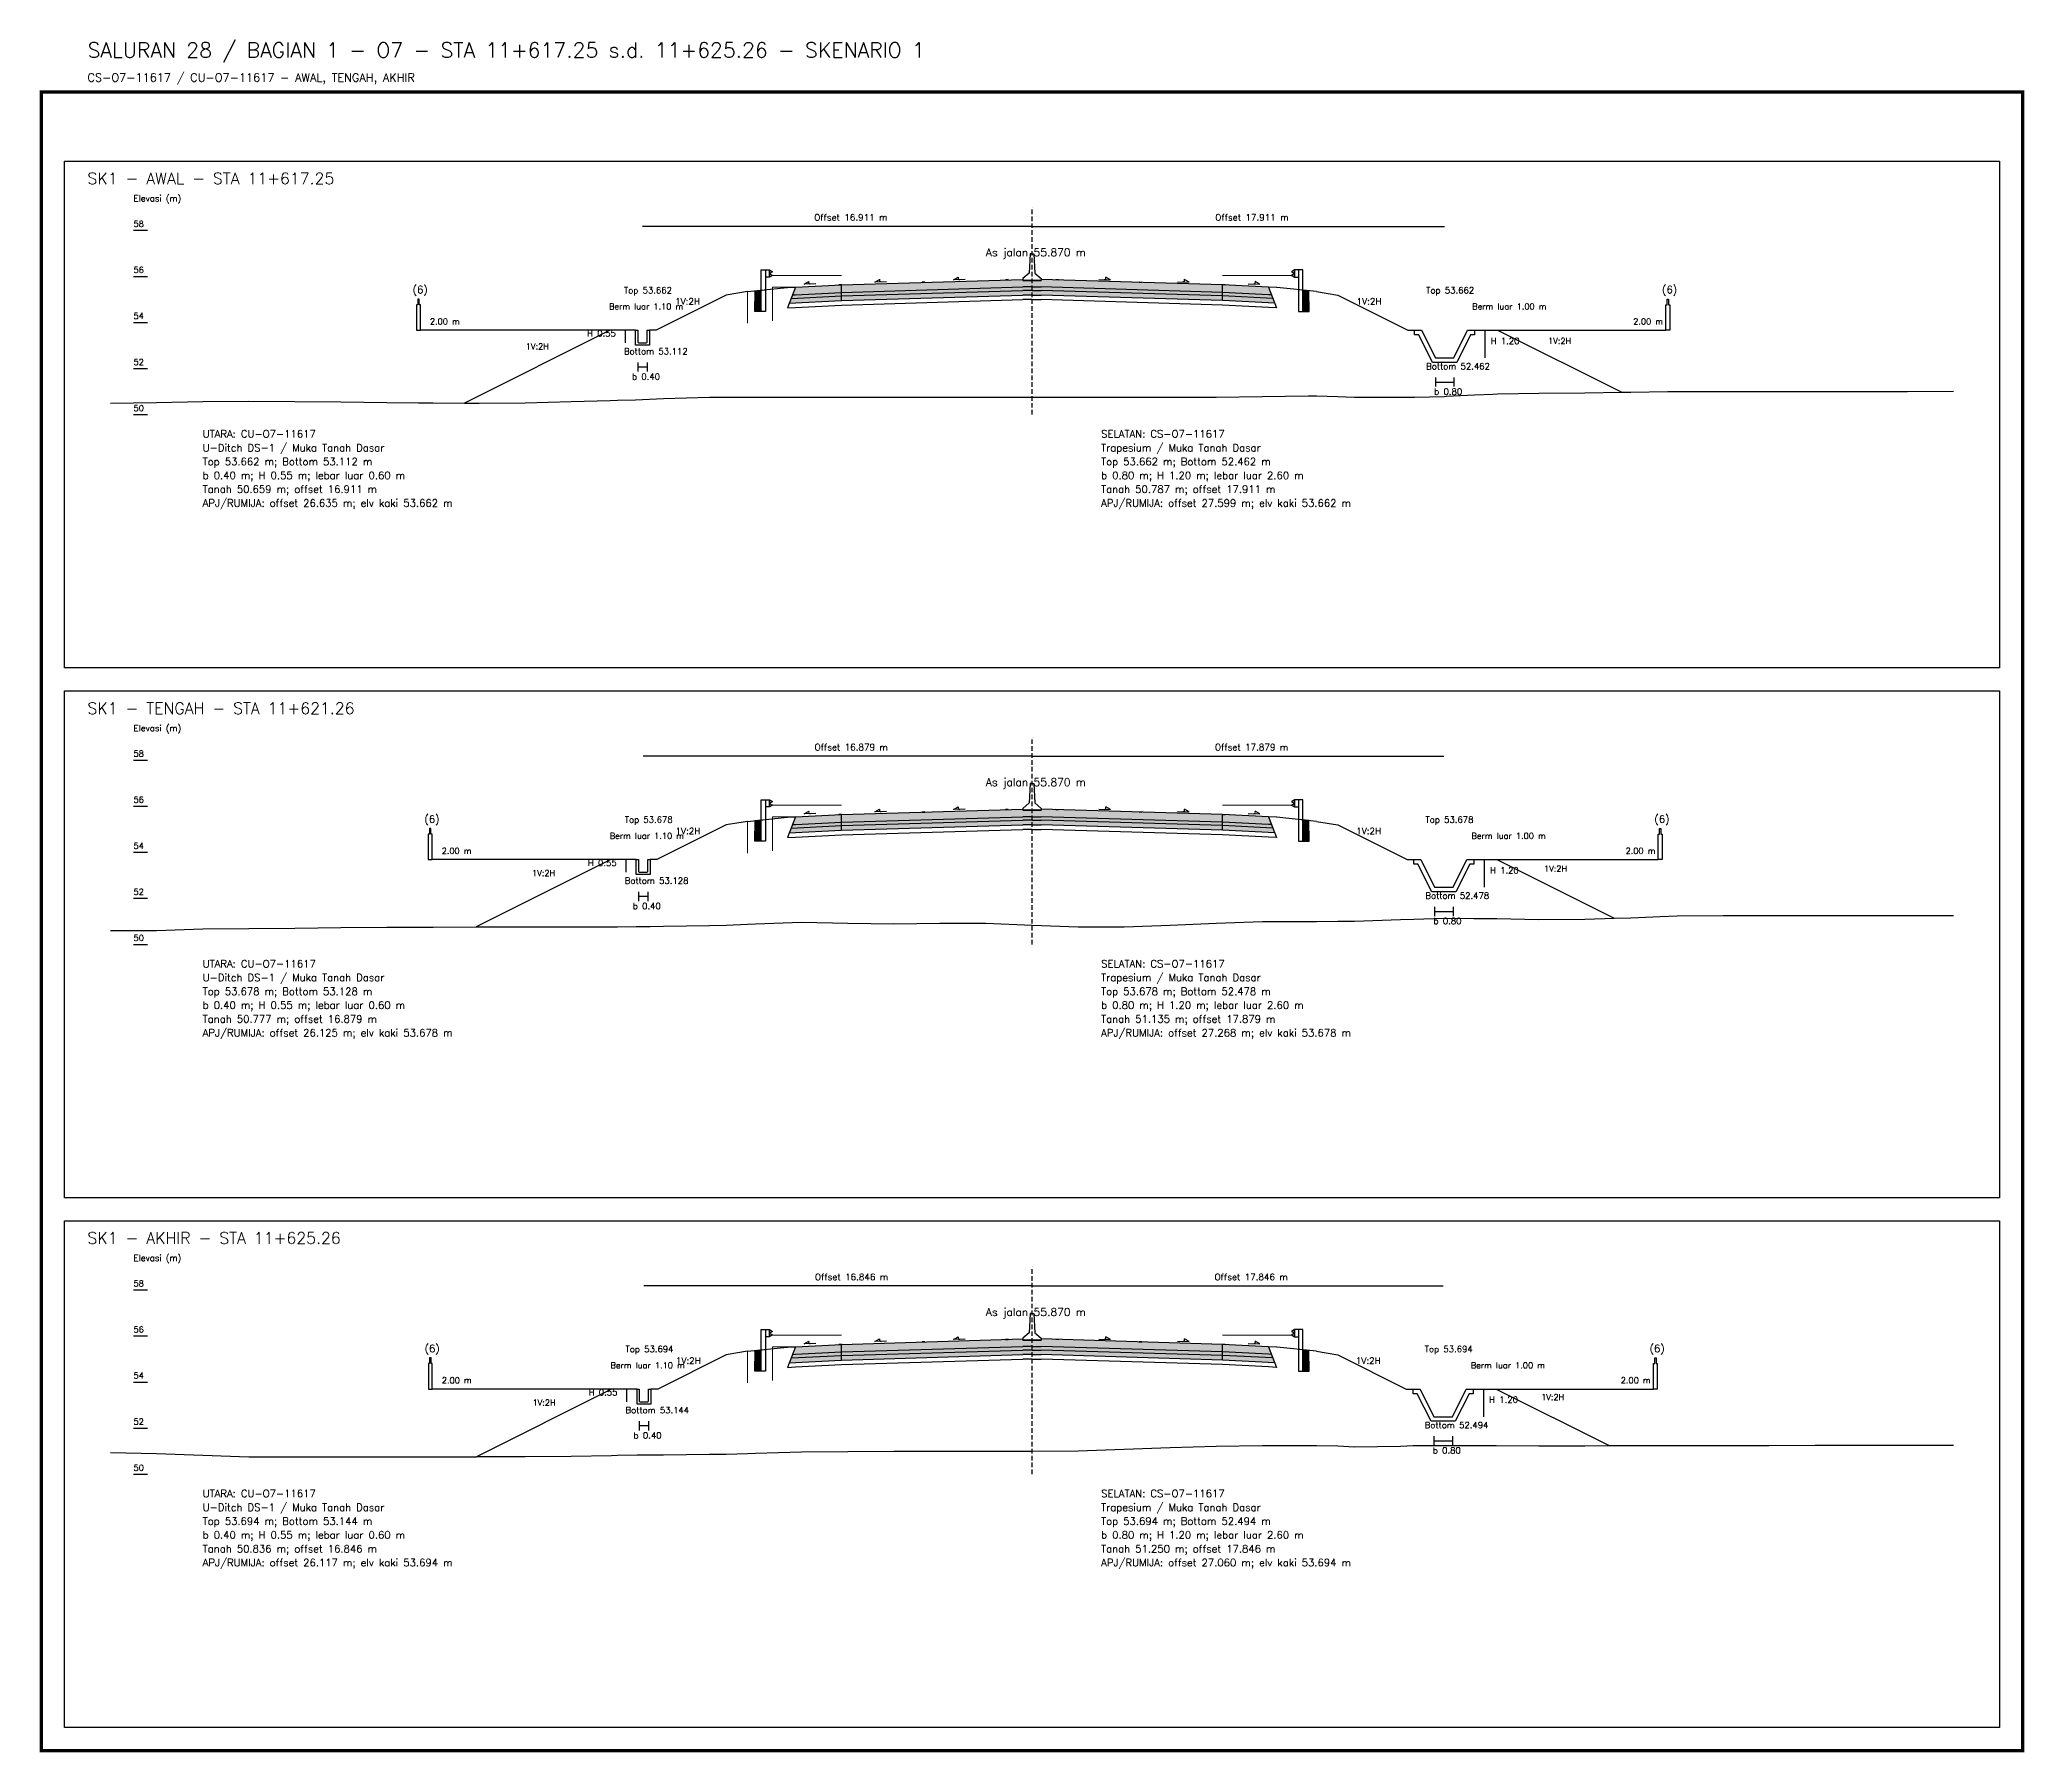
# Model space of a CAD drawing. Header units: metres. Extents: x -24715 to -24517, y 27498 to 30841.
# Drawn here: x -24710.6 to -24624.4, y 29010 to 29084.4 of the extents above; entities that cross this region are included whole.
import ezdxf

# ---------------------------------------------------------------- set-up
doc = ezdxf.new("R2010")
doc.units = ezdxf.units.M
doc.linetypes.add('PS_DASH', pattern=[0.3, 0.2, -0.1])
for name, color, linetype, lineweight in [('Dimensi', 230, 'Continuous', 20), ('GRS-ARSIR (HATCH)', 8, 'Continuous', 9), ('Guardrail', 20, 'Continuous', 30), ('HATCH - Beton ramping', 210, 'Continuous', 9), ('HATCH - LFA', 30, 'Continuous', 9), ('HATCH - Pavement', 50, 'Continuous', 9), ('Marka', 20, 'Continuous', 30), ('POT_ALL_GROUP', 2, 'Continuous', 70)]:
    doc.layers.add(name, color=color, linetype=linetype, lineweight=lineweight)
for name, color, linetype in [('POT_ALL_APJ', 2, 'Continuous'), ('POT_ALL_BORDER', 8, 'Continuous'), ('POT_ALL_CHANNEL1', 200, 'Continuous'), ('POT_ALL_DIM', 7, 'Continuous'), ('POT_ALL_GROUND', 1, 'Continuous'), ('POT_ALL_GUIDE', 8, 'Continuous'), ('POT_ALL_ROAD', 4, 'Continuous')]:
    doc.layers.add(name, color=color, linetype=linetype)
doc.styles.get("Standard").update_dxf_attribs({"font": 'simplex.shx'})

msp = doc.modelspace()

# ---------------------------------------------------------------- texts
at = {"layer": 'POT_ALL_APJ'}
for s, height, p in [('(6)', 0.32, (-24694.40636, 29073.36437)), ('(6)', 0.32, (-24640.17173, 29073.36437)), ('2.00 m', 0.26, (-24693.65636, 29072.01437)), ('2.00 m', 0.26, (-24641.42173, 29072.01437)), ('(6)', 0.32, (-24693.89594, 29050.38057)), ('(6)', 0.32, (-24640.50344, 29050.38057)), ('2.00 m', 0.26, (-24693.14594, 29049.03057)), ('2.00 m', 0.26, (-24641.75344, 29049.03057)), ('(6)', 0.32, (-24693.88845, 29027.39677)), ('(6)', 0.32, (-24640.71137, 29027.39677)), ('2.00 m', 0.26, (-24693.13845, 29026.04677)), ('2.00 m', 0.26, (-24641.96137, 29026.04677))]:
    msp.add_text(s, height=height, dxfattribs=at).set_placement(p)
at = {"layer": 'POT_ALL_CHANNEL1'}
for s, height, p in [('Top 53.662', 0.27, (-24685.23226, 29073.36437)), ('Top 53.662', 0.27, (-24650.41003, 29073.36437)), ('Bottom 53.112', 0.27, (-24685.23226, 29070.71437)), ('Bottom 52.462', 0.27, (-24650.41003, 29070.06437)), ('UTARA: CU-O7-11617', 0.32, (-24703.52115, 29067.10229)), ('SELATAN: CS-O7-11617', 0.32, (-24664.52115, 29067.10229)), ('Top 53.678', 0.27, (-24685.19987, 29050.38057)), ('Top 53.678', 0.27, (-24650.44243, 29050.38057)), ('Bottom 53.128', 0.27, (-24685.19987, 29047.73057)), ('Bottom 52.478', 0.27, (-24650.44243, 29047.08057)), ('UTARA: CU-O7-11617', 0.32, (-24703.52115, 29044.10229)), ('SELATAN: CS-O7-11617', 0.32, (-24664.52115, 29044.10229)), ('Top 53.694', 0.27, (-24685.16748, 29027.39677)), ('Top 53.694', 0.27, (-24650.47482, 29027.39677)), ('Bottom 53.144', 0.27, (-24685.16748, 29024.74677)), ('Bottom 52.494', 0.27, (-24650.47482, 29024.09677)), ('UTARA: CU-O7-11617', 0.32, (-24703.52115, 29021.10229)), ('SELATAN: CS-O7-11617', 0.32, (-24664.52115, 29021.10229))]:
    msp.add_text(s, height=height, dxfattribs=at).set_placement(p)
at = {"layer": 'POT_ALL_DIM'}
for s, height, p in [('SK1 - AWAL - STA 11+617.25', 0.5, (-24708.52115, 29078.10229)), ('Elevasi (m)', 0.27, (-24706.52115, 29077.35229)), ('58', 0.26, (-24706.52115, 29076.25229)), ('Offset 16.911 m', 0.28, (-24676.9767, 29076.52229)), ('Offset 17.911 m', 0.28, (-24659.56559, 29076.52229)), ('As jalan 55.870 m', 0.34, (-24669.52115, 29074.97229)), ('56', 0.26, (-24706.52115, 29074.25229)), ('1V:2H', 0.28, (-24683.01166, 29072.87467)), ('1V:2H', 0.28, (-24653.43063, 29072.87467)), ('54', 0.26, (-24706.52115, 29072.25229)), ('Berm luar 1.10 m', 0.26, (-24685.88226, 29072.66437)), ('Berm luar 1.00 m', 0.26, (-24648.41003, 29072.66437)), ('H 0.55', 0.27, (-24686.83226, 29071.48937)), ('H 1.20', 0.27, (-24647.61003, 29071.16437)), ('1V:2H', 0.26, (-24645.11588, 29071.16732)), ('52', 0.26, (-24706.52115, 29070.25229)), ('1V:2H', 0.26, (-24689.49431, 29070.93334)), ('b 0.40', 0.27, (-24684.88226, 29069.61437)), ('b 0.80', 0.27, (-24650.06003, 29068.96437)), ('50', 0.26, (-24706.52115, 29068.25229)), ('Top 53.662 m; Bottom 53.112 m', 0.32, (-24703.52115, 29065.90229)), ('U-Ditch DS-1 / Muka Tanah Dasar', 0.32, (-24703.52115, 29066.50229)), ('Trapesium / Muka Tanah Dasar', 0.32, (-24664.52115, 29066.50229)), ('Top 53.662 m; Bottom 52.462 m', 0.32, (-24664.52115, 29065.90229)), ('b 0.40 m; H 0.55 m; lebar luar 0.60 m', 0.32, (-24703.52115, 29065.30229)), ('b 0.80 m; H 1.20 m; lebar luar 2.60 m', 0.32, (-24664.52115, 29065.30229)), ('Tanah 50.659 m; offset 16.911 m', 0.32, (-24703.52115, 29064.70229)), ('APJ/RUMIJA: offset 26.635 m; elv kaki 53.662 m', 0.32, (-24703.52115, 29064.10229)), ('Tanah 50.787 m; offset 17.911 m', 0.32, (-24664.52115, 29064.70229)), ('APJ/RUMIJA: offset 27.599 m; elv kaki 53.662 m', 0.32, (-24664.52115, 29064.10229)), ('SK1 - TENGAH - STA 11+621.26', 0.5, (-24708.52115, 29055.10229)), ('Elevasi (m)', 0.27, (-24706.52115, 29054.35229)), ('58', 0.26, (-24706.52115, 29053.25229)), ('Offset 16.879 m', 0.28, (-24676.96051, 29053.52229)), ('Offset 17.879 m', 0.28, (-24659.58179, 29053.52229)), ('56', 0.26, (-24706.52115, 29051.25229)), ('As jalan 55.870 m', 0.34, (-24669.52115, 29051.97229)), ('Berm luar 1.10 m', 0.26, (-24685.84987, 29049.68057)), ('1V:2H', 0.28, (-24682.99547, 29049.88277)), ('1V:2H', 0.28, (-24653.44683, 29049.88277)), ('Berm luar 1.00 m', 0.26, (-24648.44243, 29049.68057)), ('54', 0.26, (-24706.52115, 29049.25229)), ('1V:2H', 0.26, (-24689.2229, 29048.06903)), ('H 0.55', 0.27, (-24686.79987, 29048.50557)), ('H 1.20', 0.27, (-24647.64243, 29048.18057)), ('1V:2H', 0.26, (-24645.29793, 29048.25831)), ('52', 0.26, (-24706.52115, 29047.25229)), ('b 0.40', 0.27, (-24684.84987, 29046.63057)), ('50', 0.26, (-24706.52115, 29045.25229)), ('b 0.80', 0.27, (-24650.09243, 29045.98057)), ('U-Ditch DS-1 / Muka Tanah Dasar', 0.32, (-24703.52115, 29043.50229)), ('Trapesium / Muka Tanah Dasar', 0.32, (-24664.52115, 29043.50229)), ('Top 53.678 m; Bottom 53.128 m', 0.32, (-24703.52115, 29042.90229)), ('Top 53.678 m; Bottom 52.478 m', 0.32, (-24664.52115, 29042.90229)), ('b 0.40 m; H 0.55 m; lebar luar 0.60 m', 0.32, (-24703.52115, 29042.30229)), ('b 0.80 m; H 1.20 m; lebar luar 2.60 m', 0.32, (-24664.52115, 29042.30229)), ('Tanah 50.777 m; offset 16.879 m', 0.32, (-24703.52115, 29041.70229)), ('APJ/RUMIJA: offset 26.125 m; elv kaki 53.678 m', 0.32, (-24703.52115, 29041.10229)), ('Tanah 51.135 m; offset 17.879 m', 0.32, (-24664.52115, 29041.70229)), ('APJ/RUMIJA: offset 27.268 m; elv kaki 53.678 m', 0.32, (-24664.52115, 29041.10229)), ('SK1 - AKHIR - STA 11+625.26', 0.5, (-24708.52115, 29032.10229)), ('Elevasi (m)', 0.27, (-24706.52115, 29031.35229)), ('58', 0.26, (-24706.52115, 29030.25229)), ('Offset 16.846 m', 0.28, (-24676.94431, 29030.52229)), ('Offset 17.846 m', 0.28, (-24659.59798, 29030.52229)), ('As jalan 55.870 m', 0.34, (-24669.52115, 29028.97229)), ('56', 0.26, (-24706.52115, 29028.25229)), ('Berm luar 1.10 m', 0.26, (-24685.81748, 29026.69677)), ('1V:2H', 0.28, (-24682.97927, 29026.89087)), ('1V:2H', 0.28, (-24653.46303, 29026.89087)), ('Berm luar 1.00 m', 0.26, (-24648.47482, 29026.69677)), ('54', 0.26, (-24706.52115, 29026.25229)), ('H 0.55', 0.27, (-24686.76748, 29025.52177)), ('1V:2H', 0.26, (-24689.20296, 29025.07902)), ('H 1.20', 0.27, (-24647.67482, 29025.19677)), ('1V:2H', 0.26, (-24645.41809, 29025.31841)), ('52', 0.26, (-24706.52115, 29024.25229)), ('b 0.40', 0.27, (-24684.81748, 29023.64677)), ('b 0.80', 0.27, (-24650.12482, 29022.99677)), ('50', 0.26, (-24706.52115, 29022.25229)), ('U-Ditch DS-1 / Muka Tanah Dasar', 0.32, (-24703.52115, 29020.50229)), ('Trapesium / Muka Tanah Dasar', 0.32, (-24664.52115, 29020.50229)), ('Top 53.694 m; Bottom 53.144 m', 0.32, (-24703.52115, 29019.90229)), ('Top 53.694 m; Bottom 52.494 m', 0.32, (-24664.52115, 29019.90229)), ('Tanah 50.836 m; offset 16.846 m', 0.32, (-24703.52115, 29018.70229)), ('b 0.40 m; H 0.55 m; lebar luar 0.60 m', 0.32, (-24703.52115, 29019.30229)), ('Tanah 51.250 m; offset 17.846 m', 0.32, (-24664.52115, 29018.70229)), ('b 0.80 m; H 1.20 m; lebar luar 2.60 m', 0.32, (-24664.52115, 29019.30229)), ('APJ/RUMIJA: offset 26.117 m; elv kaki 53.694 m', 0.32, (-24703.52115, 29018.10229)), ('APJ/RUMIJA: offset 27.060 m; elv kaki 53.694 m', 0.32, (-24664.52115, 29018.10229))]:
    msp.add_text(s, height=height, dxfattribs=at).set_placement(p)
at = {"layer": 'POT_ALL_GROUP', "lineweight": 0}
for s, height, p in [('SALURAN 28 / BAGIAN 1 - O7 - STA 11+617.25 s.d. 11+625.26 - SKENARIO 1', 0.65, (-24708.52115, 29083.60229)), ('CS-O7-11617 / CU-O7-11617 - AWAL, TENGAH, AKHIR', 0.36, (-24708.52115, 29082.55229))]:
    msp.add_text(s, height=height, dxfattribs=at).set_placement(p)

# ---------------------------------------------------------------- blocks, each defined once
blk = doc.blocks.new('JALAN_ASLI_TIPIKAL_2OKT_METER')
at = {"layer": 'Guardrail', "lineweight": 9}
h = blk.add_hatch(dxfattribs=at)
h.set_pattern_fill('JIS_LC_20', color=256, scale=0.002)
h.set_pattern_definition([(45, (-29.65569, -21.99233), (-0.02828427, 0.02828427), []), (45, (-29.65489, -21.99233), (-0.02828427, 0.02828427), [])])
h.paths.add_polyline_path([(-12.025, -1.394), (-11.753, -1.394), (-11.753, -0.471), (-12.018, -0.498)])
h = blk.add_hatch(dxfattribs=at)
h.set_pattern_fill('JIS_LC_20', color=256, scale=0.002)
h.set_pattern_definition([(45, (-29.40569, -21.99233), (-0.02828427, 0.02828427), []), (45, (-29.40489, -21.99233), (-0.02828427, 0.02828427), [])])
h.paths.add_polyline_path([(12.018, -0.498), (11.753, -0.471), (11.753, -1.394), (12.025, -1.394)])
at = {"layer": 'HATCH - Beton ramping'}
h = blk.add_hatch(dxfattribs=at)
h.set_pattern_fill('AR-CONC', color=256, scale=0.0005)
h.set_pattern_definition([(50, (-28.949556, -21.99233), (0.09109233, -0.00796954), [0.009525, -0.104775]), (355, (-28.94956, -21.99233), (-0.0176217, 0.09552842), [0.00762, -0.0838203]), (100.45144, (-28.941965, -21.992995), (0.07347062, 0.08755888), [0.008095, -0.08904512]), (46.1842, (-28.94956, -21.96693), (0.13553952, -0.02102116), [0.0142875, -0.1571625]), (96.63556, (-28.93826, -21.96868), (0.11870207, 0.12371306), [0.0121425, -0.1335678]), (351.18415, (-28.94956, -21.96693), (0.11870207, 0.12371306), [0.01143, -0.12572987]), (21, (-28.936856, -21.97328), (0.0758072, -0.0511326), [0.009525, -0.104775]), (326, (-28.93686, -21.97328), (0.03090101, 0.09209398), [0.00762, -0.08382]), (71.45144, (-28.93054, -21.97754), (0.1067082, 0.04096138), [0.008095, -0.08904497]), (37.5, (-28.949556, -21.99233), (0.001544302, 0.04227752), [0, -0.082804, 0, -0.08509, 0, -0.0841375]), (7.5, (-28.949556, -21.99233), (0.03340983, 0.05009029), [0, -0.048514, 0, -0.080899, 0, -0.0320675]), (327.5, (-28.977877, -21.99233), (0.067795298, -0.002864372), [0, -0.03175, 0, -0.09906, 0, -0.131445]), (317.5, (-28.990577, -21.99233), (0.07406459, 0.01271325), [0, -0.041275, 0, -0.065786, 0, -0.093345])])
h.paths.add_polyline_path([(-8.27, -0.566), (-10.401, -0.666), (-10.461, -0.826), (-8.27, -0.716)])
h.paths.add_polyline_path([(-0.4, -0.48), (0, -0.48), (0, -0.33), (-0.4, -0.33), (-8.27, -0.566), (-8.27, -0.716)])
h = blk.add_hatch(dxfattribs=at)
h.set_pattern_fill('AR-CONC', color=256, scale=0.0005)
h.set_pattern_definition([(50, (-28.699556, -21.99233), (0.09109233, -0.00796954), [0.009525, -0.104775]), (355, (-28.69956, -21.99233), (-0.01762171, 0.09552842), [0.00762, -0.0838203]), (100.45144, (-28.691965, -21.992995), (0.07347062, 0.08755888), [0.008095, -0.08904512]), (46.1842, (-28.69956, -21.96693), (0.13553952, -0.02102116), [0.0142875, -0.1571625]), (96.63556, (-28.68826, -21.96868), (0.11870207, 0.12371306), [0.0121425, -0.1335678]), (351.18415, (-28.69956, -21.96693), (0.11870207, 0.12371306), [0.01143, -0.12572987]), (21, (-28.686856, -21.97328), (0.0758072, -0.0511326), [0.009525, -0.104775]), (326, (-28.68686, -21.97328), (0.03090101, 0.09209398), [0.00762, -0.08382]), (71.45144, (-28.68054, -21.97754), (0.10670821, 0.04096138), [0.008095, -0.08904497]), (37.5, (-28.699556, -21.99233), (0.001544302, 0.04227752), [0, -0.082804, 0, -0.08509, 0, -0.0841375]), (7.5, (-28.699556, -21.99233), (0.03340983, 0.050090287), [0, -0.048514, 0, -0.080899, 0, -0.0320675]), (327.5, (-28.727877, -21.99233), (0.067795298, -0.002864372), [0, -0.03175, 0, -0.09906, 0, -0.131445]), (317.5, (-28.740577, -21.99233), (0.07406459, 0.012713246), [0, -0.041275, 0, -0.065786, 0, -0.093345])])
h.paths.add_polyline_path([(8.27, -0.566), (10.401, -0.666), (10.461, -0.826), (8.27, -0.716)])
h.paths.add_polyline_path([(0.4, -0.48), (0, -0.48), (0, -0.33), (0.4, -0.33), (8.27, -0.566), (8.27, -0.716)])
at = {"layer": 'HATCH - LFA'}
h = blk.add_hatch(dxfattribs=at)
h.set_pattern_fill('GRAVEL', color=256, scale=0.0075)
h.set_pattern_definition([(228.012788, (-28.812396, -21.801831), (-1.524, -1.7145), [0.0256291, -2.5372863]), (184.96974, (-28.829541, -21.820881), (2.2859999991, 0.1905000109), [0.04398035, -4.3540537]), (132.510447, (-28.873356, -21.824691), (1.9050000008, -2.0954999993), [0.0310111, -3.0701042]), (267.27369, (-28.947651, -21.872316), (0.1905000004, 3.81), [0.0400503, -3.9649828]), (292.833654, (-28.949556, -21.912321), (-0.9525, 2.286), [0.0392725, -3.8879856]), (357.27369, (-28.934316, -21.948516), (-3.81, 0.1905000004), [0.0400503, -3.9649828]), (37.69424, (-28.894311, -21.950421), (-2.4764999999, -1.9050000001), [0.0529645, -5.24348365]), (72.255328, (-28.852401, -21.918036), (1.3335000004, 4.1909999999), [0.050004, -4.95039425]), (121.429566, (-28.837161, -21.870411), (-1.5240000002, 2.4764999999), [0.040186, -3.9784159]), (175.23636, (-28.858116, -21.836121), (2.0955, -0.1905), [0.0458785, -2.2480453]), (222.397438, (-28.903836, -21.832311), (-2.2859999999, -2.0955000001), [0.05933084, -5.8737579]), (138.814075, (-28.759056, -21.874221), (-1.3335, 1.143), [0.0202503, -2.0047924]), (171.469234, (-28.774296, -21.860886), (2.4765, -0.3809999996), [0.03852615, -3.8140979]), (225, (-28.8124, -21.85517), (0, -0.1905), [0.0269407, -0.242467]), (203.19859, (-28.82573, -21.832311), (0.9525, 0.381), [0.0145081, -1.4362967]), (291.80141, (-28.839066, -21.838026), (-0.1905, 0.5715), [0.0205174, -1.0053565]), (30.96376, (-28.831446, -21.857076), (0.5715, 0.381), [0.033324, -1.0774724]), (161.56505, (-28.80287, -21.83993), (0.381, -0.1905), [0.0240965, -0.5783174]), (16.38954, (-28.949556, -21.838026), (1.905, 0.5715), [0.0337566, -3.341912]), (70.346176, (-28.917171, -21.828501), (-0.762, -2.0955), [0.0283199, -2.8036662]), (293.19859, (-28.80287, -21.801831), (-0.381, 0.9525), [0.029016, -1.4217888]), (343.61046, (-28.791441, -21.828501), (-1.905, 0.5715), [0.0337566, -3.341912]), (339.443955, (-28.949556, -21.956136), (-0.9525, 0.381), [0.0325526, -1.5950801]), (294.77514, (-28.919076, -21.967566), (-0.952500001, 2.0954999995), [0.0272754, -2.7002695]), (66.80141, (-28.800966, -21.992331), (0.381, 0.9525), [0.029016, -1.4217888]), (17.354025, (-28.789536, -21.965661), (-2.4765, -0.762), [0.0319337, -3.1614282]), (69.443955, (-28.89431, -21.992331), (-0.381, -0.9525), [0.0162763, -1.6113564]), (101.30993, (-28.812396, -21.99233), (-0.1905, 0.762), [0.0097136, -0.9616496]), (165.96376, (-28.8143, -21.982806), (0.5715, -0.1905), [0.0392725, -0.7461791]), (186.009006, (-28.852401, -21.973281), (1.905, 0.1905), [0.036395, -3.6031024]), (303.69007, (-28.831446, -21.87422), (-0.1905, 0.381), [0.0274743, -0.6593832]), (353.157227, (-28.816206, -21.897081), (3.2385, -0.3809999998), [0.0479668, -4.7487007]), (60.945396, (-28.76858, -21.902796), (-0.762, -1.3335), [0.0196131, -1.9417044]), (90, (-28.75906, -21.88565), (-0.1905, 0.1905), [0.01143, -0.17907]), (120.256437, (-28.856211, -21.967566), (0.762, -1.3335), [0.026465, -2.6200456]), (48.012787, (-28.869546, -21.944706), (1.524, 1.7145), [0.0512582, -2.5116572]), (0, (-28.83526, -21.9066), (0.1905, 0.1905), [0.04953, -0.14097]), (325.304846, (-28.785726, -21.906606), (1.9050000007, -1.333499999), [0.0301207, -2.9819488]), (254.0546, (-28.76096, -21.92375), (-0.1905, -0.762), [0.0277372, -1.3591238]), (207.645975, (-28.768581, -21.950421), (-3.6195000001, -1.9049999997), [0.0451609, -4.4709348]), (175.426079, (-28.808586, -21.971376), (-2.4765, 0.1905), [0.0477772, -4.7299385])])
h.paths.add_polyline_path([(-8.27, -0.716), (-10.461, -0.826), (-10.54, -1.03), (-8.27, -0.916)])
h.paths.add_polyline_path([(-0.4, -0.68), (0, -0.68), (0, -0.48), (-0.4, -0.48), (-8.27, -0.716), (-8.27, -0.916)])
h = blk.add_hatch(dxfattribs=at)
h.set_pattern_fill('GRAVEL', color=256, scale=0.0075)
h.set_pattern_definition([(228.012788, (-28.562396, -21.801831), (-1.524, -1.7145), [0.0256291, -2.5372863]), (184.96974, (-28.579541, -21.820881), (2.2859999991, 0.1905000109), [0.04398035, -4.3540537]), (132.510447, (-28.623356, -21.824691), (1.9050000008, -2.0954999993), [0.0310111, -3.0701042]), (267.27369, (-28.697651, -21.872316), (0.1905000004, 3.81), [0.04005034, -3.9649828]), (292.833654, (-28.699556, -21.912321), (-0.9525, 2.286), [0.0392725, -3.8879856]), (357.27369, (-28.684316, -21.948516), (-3.81, 0.1905000004), [0.04005034, -3.9649828]), (37.69424, (-28.644311, -21.950421), (-2.4764999999, -1.9050000001), [0.0529645, -5.24348365]), (72.255328, (-28.602401, -21.918036), (1.3335000004, 4.1909999999), [0.050004, -4.95039425]), (121.429566, (-28.587161, -21.870411), (-1.5240000002, 2.4764999999), [0.040186, -3.9784159]), (175.23636, (-28.608116, -21.836121), (2.0955, -0.1905000003), [0.0458785, -2.2480453]), (222.397438, (-28.653836, -21.832311), (-2.2859999999, -2.0955000001), [0.05933084, -5.87375794]), (138.814075, (-28.509056, -21.874221), (-1.3335, 1.143), [0.02025034, -2.0047924]), (171.469234, (-28.524296, -21.860886), (2.4765, -0.3809999996), [0.03852615, -3.8140979]), (225, (-28.5624, -21.85517), (0, -0.1905), [0.0269407, -0.242467]), (203.19859, (-28.57573, -21.832311), (0.9525, 0.381), [0.0145081, -1.4362967]), (291.80141, (-28.589066, -21.838026), (-0.1905, 0.5715), [0.0205174, -1.0053565]), (30.96376, (-28.581446, -21.857076), (0.5715, 0.381), [0.033324, -1.0774724]), (161.56505, (-28.55287, -21.83993), (0.381, -0.1905), [0.0240965, -0.57831736]), (16.38954, (-28.699556, -21.838026), (1.905, 0.5715), [0.0337566, -3.341912]), (70.346176, (-28.667171, -21.828501), (-0.762, -2.0955), [0.0283199, -2.8036662]), (293.19859, (-28.55287, -21.801831), (-0.381, 0.9525), [0.029016, -1.4217888]), (343.61046, (-28.541441, -21.828501), (-1.905, 0.5714999999), [0.0337566, -3.341912]), (339.443955, (-28.699556, -21.956136), (-0.9525, 0.381), [0.03255264, -1.5950801]), (294.77514, (-28.669076, -21.967566), (-0.952500001, 2.0954999995), [0.0272754, -2.7002695]), (66.80141, (-28.550966, -21.992331), (0.381, 0.9525), [0.029016, -1.4217888]), (17.354025, (-28.539536, -21.965661), (-2.4765, -0.7620000002), [0.0319337, -3.1614282]), (69.443955, (-28.64431, -21.992331), (-0.381, -0.9525), [0.0162763, -1.6113564]), (101.30993, (-28.562396, -21.99233), (-0.1905, 0.762), [0.0097136, -0.9616496]), (165.96376, (-28.5643, -21.982806), (0.5715, -0.1905), [0.0392725, -0.7461791]), (186.009006, (-28.602401, -21.973281), (1.905, 0.1905), [0.036395, -3.6031024]), (303.69007, (-28.581446, -21.87422), (-0.1905, 0.381), [0.0274743, -0.6593832]), (353.157227, (-28.566206, -21.897081), (3.2385, -0.3809999998), [0.04796676, -4.7487007]), (60.945396, (-28.51858, -21.902796), (-0.762, -1.3335), [0.0196131, -1.9417044]), (90, (-28.50906, -21.88565), (-0.1905, 0.1905), [0.01143, -0.17907]), (120.256437, (-28.606211, -21.967566), (0.762, -1.3335), [0.026465, -2.62004556]), (48.012787, (-28.619546, -21.944706), (1.524, 1.7145), [0.0512582, -2.5116572]), (0, (-28.58526, -21.9066), (0.1905, 0.1905), [0.04953, -0.14097]), (325.304846, (-28.535726, -21.906606), (1.9050000007, -1.333499999), [0.0301207, -2.98194875]), (254.054604, (-28.51096, -21.92375), (-0.1905, -0.762), [0.0277372, -1.35912375]), (207.645975, (-28.518581, -21.950421), (-3.6195000001, -1.9049999997), [0.0451609, -4.4709348]), (175.426079, (-28.558586, -21.971376), (-2.4765, 0.1905), [0.0477772, -4.7299385])])
h.paths.add_polyline_path([(8.27, -0.716), (10.461, -0.826), (10.54, -1.03), (8.27, -0.916)])
h.paths.add_polyline_path([(0.4, -0.68), (0, -0.68), (0, -0.48), (0.4, -0.48), (8.27, -0.716), (8.27, -0.916)])
at = {"layer": 'HATCH - Pavement'}
h = blk.add_hatch(dxfattribs=at)
h.set_pattern_fill('AR-CONC', color=256, scale=0.001)
h.set_pattern_definition([(50, (-89.43046, -52.62889), (0.18218467, -0.01593909), [0.01905, -0.20955]), (355, (-89.43046, -52.6289), (-0.03524342, 0.19105685), [0.01524, -0.1676406]), (100.45144, (-89.41528, -52.63022), (0.14694125, 0.17511775), [0.01619, -0.17809024]), (46.1842, (-89.43046, -52.5781), (0.27107904, -0.04204233), [0.028575, -0.314325]), (96.63556, (-89.40787, -52.5816), (0.23740413, 0.2474261), [0.024285, -0.2671356]), (351.18415, (-89.43046, -52.5781), (0.2374041, 0.2474261), [0.02286, -0.2514597]), (21, (-89.40506, -52.59079), (0.1516144, -0.1022652), [0.01905, -0.20955]), (326, (-89.40506, -52.5908), (0.06180203, 0.18418797), [0.01524, -0.16764]), (71.45144, (-89.39243, -52.59931), (0.21341642, 0.08192277), [0.01619, -0.17808994]), (37.5, (-89.43046, -52.62889), (0.003088603, 0.08455504), [0, -0.165608, 0, -0.17018, 0, -0.168275]), (7.5, (-89.43046, -52.62889), (0.06681966, 0.100180575), [0, -0.097028, 0, -0.161798, 0, -0.064135]), (327.5, (-89.4871, -52.62889), (0.135590595, -0.005728744), [0, -0.0635, 0, -0.19812, 0, -0.26289]), (317.5, (-89.5125, -52.62889), (0.14812918, 0.02542649), [0, -0.08255, 0, -0.131572, 0, -0.18669])])
h.paths.add_polyline_path([(-8.27, -0.236), (-10.27, -0.336), (-10.401, -0.673), (-10.27, -0.666), (-8.27, -0.566)])
h.paths.add_polyline_path([(-0.4, -0.33), (0, -0.33), (0, 0), (-0.4, 0), (-8.27, -0.236), (-8.27, -0.566)])
h = blk.add_hatch(dxfattribs=at)
h.set_pattern_fill('AR-CONC', color=256, scale=0.001)
h.set_pattern_definition([(50, (-89.18046, -52.62889), (0.18218467, -0.01593909), [0.01905, -0.20955]), (355, (-89.18046, -52.6289), (-0.03524342, 0.19105685), [0.01524, -0.16764058]), (100.45144, (-89.16528, -52.63022), (0.14694125, 0.17511775), [0.01619, -0.17809024]), (46.1842, (-89.18046, -52.5781), (0.27107904, -0.04204233), [0.028575, -0.314325]), (96.63556, (-89.15787, -52.5816), (0.23740413, 0.2474261), [0.024285, -0.2671356]), (351.18415, (-89.18046, -52.5781), (0.2374041, 0.2474261), [0.02286, -0.2514597]), (21, (-89.15506, -52.59079), (0.1516144, -0.1022652), [0.01905, -0.20955]), (326, (-89.15506, -52.5908), (0.06180203, 0.18418797), [0.01524, -0.16764]), (71.45144, (-89.14243, -52.59931), (0.21341642, 0.08192277), [0.01619, -0.17808994]), (37.5, (-89.18046, -52.62889), (0.003088603, 0.08455504), [0, -0.165608, 0, -0.17018, 0, -0.168275]), (7.5, (-89.18046, -52.62889), (0.06681966, 0.100180575), [0, -0.097028, 0, -0.161798, 0, -0.064135]), (327.5, (-89.2371, -52.62889), (0.135590595, -0.005728744), [0, -0.0635, 0, -0.19812, 0, -0.26289]), (317.5, (-89.2625, -52.62889), (0.14812918, 0.02542649), [0, -0.08255, 0, -0.131572, 0, -0.18669])])
h.paths.add_polyline_path([(8.27, -0.236), (10.27, -0.336), (10.401, -0.673), (10.27, -0.666), (8.27, -0.566)])
h.paths.add_polyline_path([(0.4, -0.33), (0, -0.33), (0, 0), (0.4, 0), (8.27, -0.236), (8.27, -0.566)])
at = {"layer": 'Marka'}
h = blk.add_hatch(color=256, dxfattribs=at)
h.dxf.hatch_style = 1
h.paths.add_polyline_path([(-8.27, -0.23), (-8.39, -0.236), (-8.39, -0.242), (-8.27, -0.236)])
h.paths.add_polyline_path([(-4.65, -0.122), (-4.77, -0.125), (-4.77, -0.131), (-4.65, -0.128)])
h.paths.add_polyline_path([(-1.03, -0.019), (-1.03, -0.013), (-1.15, -0.017), (-1.15, -0.023)])
h = blk.add_hatch(color=256, dxfattribs=at)
h.dxf.hatch_style = 1
h.paths.add_polyline_path([(8.27, -0.23), (8.39, -0.236), (8.39, -0.242), (8.27, -0.236)])
h.paths.add_polyline_path([(4.65, -0.122), (4.77, -0.125), (4.77, -0.131), (4.65, -0.128)])
h.paths.add_polyline_path([(1.03, -0.019), (1.03, -0.013), (1.15, -0.017), (1.15, -0.023)])
for p, q in [((-8.27, -0.236), (-0.4, 0)), ((8.27, -0.236), (0.4, 0)), ((-12.353, -0.533), (-10.622, -0.354)), ((-10.27, -0.336), (-10.62, -1.234)), ((-10.62, -0.354), (-10.27, -0.336)), ((-10.461, -0.826), (-8.27, -0.716)), ((-10.401, -0.673), (-10.27, -0.666)), ((-10.27, -0.336), (-8.27, -0.236)), ((-10.27, -0.666), (-8.27, -0.566)), ((-8.27, -0.916), (-8.27, -0.236)), ((-8.27, -0.566), (-0.4, -0.33)), ((-8.27, -0.716), (-0.4, -0.48)), ((-8.27, -0.916), (-0.4, -0.68)), ((0, -0.05), (-0.4, -0.05)), ((0, -0.33), (-0.4, -0.33)), ((0, -0.48), (-0.4, -0.48)), ((0, -0.68), (-0.4, -0.68)), ((0, -0.05), (0.4, -0.05)), ((0, -0.33), (0.4, -0.33)), ((0, -0.48), (0.4, -0.48)), ((0, -0.68), (0.4, -0.68)), ((8.27, -0.566), (0.4, -0.33)), ((8.27, -0.716), (0.4, -0.48)), ((8.27, -0.916), (0.4, -0.68)), ((8.27, -0.916), (8.27, -0.236)), ((10.27, -0.336), (8.27, -0.236)), ((10.27, -0.666), (8.27, -0.566)), ((10.461, -0.826), (8.27, -0.716)), ((10.27, -0.336), (10.62, -1.234)), ((10.62, -0.354), (10.27, -0.336)), ((10.401, -0.673), (10.27, -0.666)), ((12.353, -0.533), (10.622, -0.354)), ((-10.62, -1.234), (-10.27, -1.216)), ((-10.54, -1.03), (-8.27, -0.916)), ((-10.27, -1.216), (-8.27, -1.116)), ((-8.27, -1.116), (-0.4, -0.88)), ((0, -0.88), (-0.4, -0.88)), ((0, -0.88), (0.4, -0.88)), ((8.27, -1.116), (0.4, -0.88)), ((10.54, -1.03), (8.27, -0.916)), ((10.27, -1.216), (8.27, -1.116)), ((10.62, -1.234), (10.27, -1.216))]:
    blk.add_line(p, q)
for points in [[(0, 1.11), (-0.075, 1.11), (-0.125, 0.27), (-0.4, 0.03), (-0.4, -0.05), (0, -0.05)], [(0, 1.11), (0.075, 1.11), (0.125, 0.27), (0.4, 0.03), (0.4, -0.05), (0, -0.05)], [(-6.818, -0.116), (-6.616, 0)], [(-3.401, -0.02), (-3.199, 0.096)], [(3.401, -0.02), (3.199, 0.096)], [(6.818, -0.116), (6.616, 0)], [(-9.887, -0.208), (-9.686, -0.092)], [(-9.387, -0.193), (-9.887, -0.208)], [(-6.318, -0.101), (-6.818, -0.116)], [(-2.901, -0.005), (-3.401, -0.02)], [(2.901, -0.005), (3.401, -0.02)], [(6.318, -0.101), (6.818, -0.116)], [(9.387, -0.193), (9.887, -0.208)], [(9.887, -0.208), (9.686, -0.092)]]:
    blk.add_lwpolyline(points)
for centre, start, end in [((-6.556, -0.037), 148.28164, 271.71836), ((-3.139, 0.059), 148.28164, 271.71836), ((3.139, 0.059), 268.28164, 31.71836), ((6.556, -0.037), 268.28164, 31.71836), ((-9.625, -0.129), 148.28164, 271.71836), ((9.625, -0.129), 268.28164, 31.71836)]:
    blk.add_arc(centre, 0.0711, start, end)
at = {"layer": 'Dimensi'}
for p, q in [((-8.27, 0.168), (-11.27, 0.168)), ((8.27, 0.168), (11.27, 0.168))]:
    blk.add_line(p, q, dxfattribs=at)
at = {"layer": 'GRS-ARSIR (HATCH)'}
for p, q in [((-12.353, -0.533), (-12.353, -1.909)), ((-11.27, -0.336), (-11.27, -1.803)), ((-10.27, -0.336), (-11.27, -0.336))]:
    blk.add_line(p, q, dxfattribs=at)
at = {"layer": 'Guardrail'}
for points in [[(-11.753, -1.394), (-11.753, 0.406), (-11.575, 0.406), (-11.575, -1.394), (-11.753, -1.394)], [(-11.575, 0.406), (-11.397, 0.406), (-11.397, 0.094), (-11.575, 0.094)], [(-11.397, 0.25), (-11.397, 0.406), (-11.262, 0.328), (-11.397, 0.25)], [(-11.397, 0.094), (-11.397, 0.25), (-11.262, 0.172), (-11.397, 0.094)], [(11.397, 0.25), (11.397, 0.406), (11.262, 0.328), (11.397, 0.25)], [(11.397, 0.094), (11.397, 0.25), (11.262, 0.172), (11.397, 0.094)], [(11.575, 0.406), (11.397, 0.406), (11.397, 0.094), (11.575, 0.094)], [(11.753, -1.394), (11.753, 0.406), (11.575, 0.406), (11.575, -1.394), (11.753, -1.394)], [(-11.575, -1.394), (-12.025, -1.394), (-12.018, -0.498), (-11.568, -0.453), (-11.575, -1.394)], [(11.575, -1.394), (12.025, -1.394), (12.018, -0.498), (11.568, -0.453), (11.575, -1.394)]]:
    blk.add_lwpolyline(points, dxfattribs=at)
at = {"layer": 'Marka'}
for points in [[(-8.39, -0.242), (-8.27, -0.236), (-8.27, -0.23), (-8.39, -0.236), (-8.39, -0.242)], [(8.39, -0.242), (8.27, -0.236), (8.27, -0.23), (8.39, -0.236), (8.39, -0.242)]]:
    blk.add_lwpolyline(points, dxfattribs=at)
for points in [[(-4.65, -0.122), (-4.77, -0.125), (-4.77, -0.131), (-4.65, -0.128)], [(-1.03, -0.013), (-1.15, -0.017), (-1.15, -0.023), (-1.03, -0.019)], [(1.03, -0.013), (1.15, -0.017), (1.15, -0.023), (1.03, -0.019)], [(4.65, -0.122), (4.77, -0.125), (4.77, -0.131), (4.65, -0.128)]]:
    blk.add_lwpolyline(points, close=True, dxfattribs=at)

# ---------------------------------------------------------------- linework, layer by layer
at = {"layer": 'POT_ALL_APJ', "linetype": 'Continuous'}
for points in [[(-24694.24136, 29072.86878), (-24694.24136, 29071.76437), (-24694.07136, 29071.76437), (-24694.07136, 29072.86878), (-24694.12636, 29072.86878), (-24694.12636, 29073.11878), (-24694.15636, 29073.11878), (-24694.18636, 29073.11878), (-24694.18636, 29072.86878), (-24694.24136, 29072.86878)], [(-24639.83673, 29072.86878), (-24639.83673, 29071.76437), (-24640.00673, 29071.76437), (-24640.00673, 29072.86878), (-24639.95173, 29072.86878), (-24639.95173, 29073.11878), (-24639.92173, 29073.11878), (-24639.89173, 29073.11878), (-24639.89173, 29072.86878), (-24639.83673, 29072.86878)], [(-24685.83226, 29071.76437), (-24694.07136, 29071.76437)], [(-24647.31003, 29071.76437), (-24640.00673, 29071.76437)], [(-24693.73094, 29049.88498), (-24693.73094, 29048.78057), (-24693.56094, 29048.78057), (-24693.56094, 29049.88498), (-24693.61594, 29049.88498), (-24693.61594, 29050.13498), (-24693.64594, 29050.13498), (-24693.67594, 29050.13498), (-24693.67594, 29049.88498), (-24693.73094, 29049.88498)], [(-24640.16844, 29049.88498), (-24640.16844, 29048.78057), (-24640.33844, 29048.78057), (-24640.33844, 29049.88498), (-24640.28344, 29049.88498), (-24640.28344, 29050.13498), (-24640.25344, 29050.13498), (-24640.22344, 29050.13498), (-24640.22344, 29049.88498), (-24640.16844, 29049.88498)], [(-24685.79987, 29048.78057), (-24693.56094, 29048.78057)], [(-24647.34243, 29048.78057), (-24640.33844, 29048.78057)], [(-24693.72345, 29026.90118), (-24693.72345, 29025.79677), (-24693.55345, 29025.79677), (-24693.55345, 29026.90118), (-24693.60845, 29026.90118), (-24693.60845, 29027.15118), (-24693.63845, 29027.15118), (-24693.66845, 29027.15118), (-24693.66845, 29026.90118), (-24693.72345, 29026.90118)], [(-24640.37637, 29026.90118), (-24640.37637, 29025.79677), (-24640.54637, 29025.79677), (-24640.54637, 29026.90118), (-24640.49137, 29026.90118), (-24640.49137, 29027.15118), (-24640.46137, 29027.15118), (-24640.43137, 29027.15118), (-24640.43137, 29026.90118), (-24640.37637, 29026.90118)], [(-24685.76748, 29025.79677), (-24693.55345, 29025.79677)], [(-24647.37482, 29025.79677), (-24640.54637, 29025.79677)]]:
    msp.add_lwpolyline(points, dxfattribs=at)
at = {"layer": 'POT_ALL_BORDER', "linetype": 'Continuous'}
for points in [[(-24709.52115, 29079.10229), (-24625.52115, 29079.10229), (-24625.52115, 29057.10229), (-24709.52115, 29057.10229), (-24709.52115, 29079.10229)], [(-24709.52115, 29056.10229), (-24625.52115, 29056.10229), (-24625.52115, 29034.10229), (-24709.52115, 29034.10229), (-24709.52115, 29056.10229)], [(-24709.52115, 29033.10229), (-24625.52115, 29033.10229), (-24625.52115, 29011.10229), (-24709.52115, 29011.10229), (-24709.52115, 29033.10229)]]:
    msp.add_lwpolyline(points, dxfattribs=at)
at = {"layer": 'POT_ALL_CHANNEL1', "linetype": 'Continuous'}
for points in [[(-24684.23226, 29071.76437), (-24684.13226, 29071.76437), (-24684.13226, 29071.11437), (-24684.73226, 29071.11437), (-24684.73226, 29071.76437), (-24684.63226, 29071.76437), (-24684.63226, 29071.24437), (-24684.60226, 29071.21437), (-24684.26226, 29071.21437), (-24684.23226, 29071.24437), (-24684.23226, 29071.76437)], [(-24650.91003, 29071.76437), (-24650.61003, 29071.76437), (-24650.01003, 29070.56437), (-24649.21003, 29070.56437), (-24648.61003, 29071.76437), (-24648.31003, 29071.76437), (-24648.31003, 29071.56437), (-24648.48643, 29071.56437), (-24649.08643, 29070.36437), (-24650.13364, 29070.36437), (-24650.73364, 29071.56437), (-24650.91003, 29071.56437), (-24650.91003, 29071.76437)], [(-24684.19987, 29048.78057), (-24684.09987, 29048.78057), (-24684.09987, 29048.13057), (-24684.69987, 29048.13057), (-24684.69987, 29048.78057), (-24684.59987, 29048.78057), (-24684.59987, 29048.26057), (-24684.56987, 29048.23057), (-24684.22987, 29048.23057), (-24684.19987, 29048.26057), (-24684.19987, 29048.78057)], [(-24650.94243, 29048.78057), (-24650.64243, 29048.78057), (-24650.04243, 29047.58057), (-24649.24243, 29047.58057), (-24648.64243, 29048.78057), (-24648.34243, 29048.78057), (-24648.34243, 29048.58057), (-24648.51882, 29048.58057), (-24649.11882, 29047.38057), (-24650.16603, 29047.38057), (-24650.76603, 29048.58057), (-24650.94243, 29048.58057), (-24650.94243, 29048.78057)], [(-24684.16748, 29025.79677), (-24684.06748, 29025.79677), (-24684.06748, 29025.14677), (-24684.66748, 29025.14677), (-24684.66748, 29025.79677), (-24684.56748, 29025.79677), (-24684.56748, 29025.27677), (-24684.53748, 29025.24677), (-24684.19748, 29025.24677), (-24684.16748, 29025.27677), (-24684.16748, 29025.79677)], [(-24650.97482, 29025.79677), (-24650.67482, 29025.79677), (-24650.07482, 29024.59677), (-24649.27482, 29024.59677), (-24648.67482, 29025.79677), (-24648.37482, 29025.79677), (-24648.37482, 29025.59677), (-24648.55121, 29025.59677), (-24649.15121, 29024.39677), (-24650.19843, 29024.39677), (-24650.79843, 29025.59677), (-24650.97482, 29025.59677), (-24650.97482, 29025.79677)]]:
    msp.add_lwpolyline(points, dxfattribs=at)
at = {"layer": 'POT_ALL_DIM', "linetype": 'Continuous'}
for points in [[(-24667.52115, 29076.27229), (-24684.43226, 29076.27229)], [(-24667.52115, 29076.27229), (-24649.61003, 29076.27229)], [(-24685.18226, 29071.76437), (-24685.18226, 29071.21437)], [(-24647.86003, 29071.76437), (-24647.86003, 29070.56437)], [(-24684.63226, 29070.36437), (-24684.63226, 29069.96437)], [(-24684.23226, 29070.16437), (-24684.63226, 29070.16437)], [(-24684.23226, 29070.36437), (-24684.23226, 29069.96437)], [(-24650.01003, 29069.71437), (-24650.01003, 29069.31437)], [(-24649.21003, 29069.71437), (-24649.21003, 29069.31437)], [(-24650.01003, 29069.51437), (-24649.21003, 29069.51437)], [(-24667.52115, 29053.27229), (-24684.39987, 29053.27229)], [(-24667.52115, 29053.27229), (-24649.64243, 29053.27229)], [(-24685.14987, 29048.78057), (-24685.14987, 29048.23057)], [(-24647.89243, 29048.78057), (-24647.89243, 29047.58057)], [(-24684.59987, 29047.38057), (-24684.59987, 29046.98057)], [(-24684.19987, 29047.38057), (-24684.19987, 29046.98057)], [(-24684.19987, 29047.18057), (-24684.59987, 29047.18057)], [(-24650.04243, 29046.73057), (-24650.04243, 29046.33057)], [(-24650.04243, 29046.53057), (-24649.24243, 29046.53057)], [(-24649.24243, 29046.73057), (-24649.24243, 29046.33057)], [(-24667.52115, 29030.27229), (-24684.36748, 29030.27229)], [(-24667.52115, 29030.27229), (-24649.67482, 29030.27229)], [(-24685.11748, 29025.79677), (-24685.11748, 29025.24677)], [(-24647.92482, 29025.79677), (-24647.92482, 29024.59677)], [(-24684.56748, 29024.39677), (-24684.56748, 29023.99677)], [(-24684.16748, 29024.19677), (-24684.56748, 29024.19677)], [(-24684.16748, 29024.39677), (-24684.16748, 29023.99677)], [(-24650.07482, 29023.74677), (-24650.07482, 29023.34677)], [(-24650.07482, 29023.54677), (-24649.27482, 29023.54677)], [(-24649.27482, 29023.74677), (-24649.27482, 29023.34677)]]:
    msp.add_lwpolyline(points, dxfattribs=at)
at = {"layer": 'POT_ALL_GROUND', "linetype": 'Continuous'}
for points in [[(-24707.52115, 29068.60229), (-24705.52115, 29068.62274), (-24703.52115, 29068.67542), (-24701.52115, 29068.6871), (-24699.52115, 29068.6728), (-24697.52115, 29068.65414), (-24695.52115, 29068.63161), (-24694.15636, 29068.61624), (-24693.52115, 29068.60908), (-24692.15636, 29068.6023), (-24691.52115, 29068.60229), (-24689.52115, 29068.61265), (-24687.52115, 29068.66834), (-24685.83226, 29068.71537), (-24685.52115, 29068.72404), (-24684.73226, 29068.74742), (-24684.43226, 29068.76125), (-24684.13226, 29068.77508), (-24683.52115, 29068.80325), (-24681.52115, 29068.85218), (-24680.79106, 29068.85217), (-24679.87442, 29068.85216), (-24679.52115, 29068.85216), (-24677.52115, 29068.85214), (-24675.52115, 29068.85212), (-24673.52115, 29068.85203), (-24671.52115, 29068.85198), (-24669.52115, 29068.85199), (-24667.52115, 29068.85201), (-24665.52115, 29068.85199), (-24663.52115, 29068.852), (-24661.52115, 29068.85211), (-24659.52115, 29068.85246), (-24657.52115, 29068.8875), (-24655.52115, 29068.92147), (-24655.16787, 29068.90968), (-24654.25123, 29068.87908), (-24653.52115, 29068.85471), (-24651.52115, 29068.85233), (-24650.91003, 29068.85232), (-24649.61003, 29068.88966), (-24649.52115, 29068.89402), (-24648.31003, 29068.95351), (-24647.52115, 29068.99006), (-24647.31003, 29068.99827), (-24645.52115, 29069.03331), (-24643.52115, 29069.04773), (-24641.92173, 29069.07026), (-24641.52115, 29069.076), (-24639.92173, 29069.0982), (-24639.52115, 29069.10225), (-24637.52115, 29069.10224), (-24635.52115, 29069.10226), (-24633.52115, 29069.10227), (-24631.52115, 29069.10228), (-24629.52115, 29069.10229), (-24627.52115, 29069.11404)], [(-24707.52115, 29045.70742), (-24705.52115, 29045.71056), (-24703.52115, 29045.77256), (-24701.52115, 29045.79049), (-24699.52115, 29045.80842), (-24697.52115, 29045.83516), (-24695.52115, 29045.84938), (-24693.64594, 29045.8555), (-24693.52115, 29045.85565), (-24691.64594, 29045.85749), (-24691.52115, 29045.85759), (-24689.52115, 29045.86031), (-24687.52115, 29045.86309), (-24685.79987, 29045.86547), (-24685.52115, 29045.86653), (-24684.69987, 29045.87557), (-24684.39987, 29045.87887), (-24684.09987, 29045.88217), (-24683.52115, 29045.88853), (-24681.52115, 29045.91751), (-24680.79106, 29045.94087), (-24679.87442, 29045.97575), (-24679.52115, 29045.98919), (-24677.52115, 29046.06946), (-24675.52115, 29046.02532), (-24673.52115, 29045.98868), (-24671.52115, 29046.02308), (-24669.52115, 29046.01605), (-24667.52115, 29045.9289), (-24665.52115, 29045.86346), (-24663.52115, 29045.85656), (-24661.52115, 29045.93118), (-24659.52115, 29046.01874), (-24657.52115, 29046.09407), (-24655.52115, 29046.09941), (-24655.16787, 29046.10035), (-24654.25123, 29046.10293), (-24653.52115, 29046.11474), (-24651.52115, 29046.17806), (-24650.94243, 29046.19638), (-24649.64243, 29046.23753), (-24649.52115, 29046.23848), (-24648.34243, 29046.22561), (-24647.52115, 29046.22331), (-24647.34243, 29046.22281), (-24645.52115, 29046.17715), (-24643.52115, 29046.18938), (-24642.25344, 29046.23606), (-24641.52115, 29046.25222), (-24640.25344, 29046.31672), (-24639.52115, 29046.34629), (-24637.52115, 29046.35429), (-24635.52115, 29046.3563), (-24633.52115, 29046.35792), (-24631.52115, 29046.35696), (-24629.52115, 29046.35737), (-24627.52115, 29046.35651)], [(-24707.52115, 29023.04758), (-24705.52115, 29023.00188), (-24703.52115, 29022.92246), (-24701.52115, 29022.85768), (-24699.52115, 29022.85852), (-24697.52115, 29022.8594), (-24695.52115, 29022.85754), (-24693.63845, 29022.85656), (-24693.52115, 29022.85655), (-24691.63845, 29022.86127), (-24691.52115, 29022.86196), (-24689.52115, 29022.86331), (-24687.52115, 29022.89005), (-24685.76748, 29022.91782), (-24685.52115, 29022.92172), (-24684.66748, 29022.93461), (-24684.36748, 29022.93791), (-24684.06748, 29022.94121), (-24683.52115, 29022.94722), (-24681.52115, 29022.96922), (-24680.79106, 29022.97726), (-24679.87442, 29022.99684), (-24679.52115, 29023.00659), (-24677.52115, 29023.0712), (-24675.52115, 29023.09271), (-24673.52115, 29023.10281), (-24671.52115, 29023.10398), (-24669.52115, 29023.10476), (-24667.52115, 29023.10383), (-24665.52115, 29023.11243), (-24663.52115, 29023.18341), (-24661.52115, 29023.26133), (-24659.52115, 29023.32235), (-24657.52115, 29023.35145), (-24655.52115, 29023.35085), (-24655.16787, 29023.35066), (-24654.25123, 29023.3262), (-24653.52115, 29023.28822), (-24651.52115, 29023.32231), (-24650.97482, 29023.34799), (-24649.67482, 29023.35215), (-24649.52115, 29023.35228), (-24648.37482, 29023.35069), (-24647.52115, 29023.3482), (-24647.37482, 29023.3473), (-24645.52115, 29023.33592), (-24643.52115, 29023.33347), (-24642.46137, 29023.34006), (-24641.52115, 29023.34591), (-24640.46137, 29023.35108), (-24639.52115, 29023.35181), (-24637.52115, 29023.35035), (-24635.52115, 29023.35328), (-24633.52115, 29023.35846), (-24631.52115, 29023.36145), (-24629.52115, 29023.36575), (-24627.52115, 29023.36719)]]:
    msp.add_lwpolyline(points, dxfattribs=at)
at = {"layer": 'POT_ALL_GROUP', "linetype": 'Continuous', "lineweight": 70, "const_width": 0.15}
msp.add_lwpolyline([(-24710.52115, 29082.10229), (-24624.52115, 29082.10229), (-24624.52115, 29010.10229), (-24710.52115, 29010.10229), (-24710.52115, 29082.10229)], dxfattribs=at)
at = {"layer": 'POT_ALL_GUIDE', "linetype": 'PS_DASH'}
for points in [[(-24667.52115, 29068.10229), (-24667.52115, 29077.10229)], [(-24667.52115, 29045.10229), (-24667.52115, 29054.10229)], [(-24667.52115, 29022.10229), (-24667.52115, 29031.10229)]]:
    msp.add_lwpolyline(points, dxfattribs=at)
at = {"layer": 'POT_ALL_GUIDE', "linetype": 'Continuous'}
for points in [[(-24706.52115, 29076.10229), (-24705.92115, 29076.10229)], [(-24706.52115, 29074.10229), (-24705.92115, 29074.10229)], [(-24706.52115, 29072.10229), (-24705.92115, 29072.10229)], [(-24706.52115, 29070.10229), (-24705.92115, 29070.10229)], [(-24706.52115, 29068.10229), (-24705.92115, 29068.10229)], [(-24706.52115, 29053.10229), (-24705.92115, 29053.10229)], [(-24706.52115, 29051.10229), (-24705.92115, 29051.10229)], [(-24706.52115, 29049.10229), (-24705.92115, 29049.10229)], [(-24706.52115, 29047.10229), (-24705.92115, 29047.10229)], [(-24706.52115, 29045.10229), (-24705.92115, 29045.10229)], [(-24706.52115, 29030.10229), (-24705.92115, 29030.10229)], [(-24706.52115, 29028.10229), (-24705.92115, 29028.10229)], [(-24706.52115, 29026.10229), (-24705.92115, 29026.10229)], [(-24706.52115, 29024.10229), (-24705.92115, 29024.10229)], [(-24706.52115, 29022.10229), (-24705.92115, 29022.10229)]]:
    msp.add_lwpolyline(points, dxfattribs=at)
at = {"layer": 'POT_ALL_ROAD', "linetype": 'Continuous'}
for points in [[(-24679.87442, 29073.43889), (-24680.79106, 29073.28497), (-24683.83226, 29071.76437), (-24684.13226, 29071.76437)], [(-24655.16787, 29073.43889), (-24654.25123, 29073.28497), (-24651.21003, 29071.76437), (-24650.91003, 29071.76437)], [(-24685.83226, 29071.76437), (-24692.15636, 29068.6023)], [(-24684.73226, 29071.76437), (-24685.83226, 29071.76437)], [(-24648.31003, 29071.76437), (-24647.31003, 29071.76437)], [(-24647.31003, 29071.76437), (-24641.92173, 29069.07026)], [(-24679.87442, 29050.43889), (-24680.79106, 29050.28497), (-24683.79987, 29048.78057), (-24684.09987, 29048.78057)], [(-24655.16787, 29050.43889), (-24654.25123, 29050.28497), (-24651.24243, 29048.78057), (-24650.94243, 29048.78057)], [(-24685.79987, 29048.78057), (-24691.64594, 29045.85749)], [(-24684.69987, 29048.78057), (-24685.79987, 29048.78057)], [(-24648.34243, 29048.78057), (-24647.34243, 29048.78057)], [(-24647.34243, 29048.78057), (-24642.25344, 29046.23606)], [(-24679.87442, 29027.43889), (-24680.79106, 29027.28497), (-24683.76748, 29025.79677), (-24684.06748, 29025.79677)], [(-24655.16787, 29027.43889), (-24654.25123, 29027.28497), (-24651.27482, 29025.79677), (-24650.97482, 29025.79677)], [(-24685.76748, 29025.79677), (-24691.63845, 29022.86127)], [(-24684.66748, 29025.79677), (-24685.76748, 29025.79677)], [(-24648.37482, 29025.79677), (-24647.37482, 29025.79677)], [(-24647.37482, 29025.79677), (-24642.46137, 29023.34006)]]:
    msp.add_lwpolyline(points, dxfattribs=at)

# ---------------------------------------------------------------- block references
at = {"layer": 'POT_ALL_ROAD'}
for p in [(-24667.52115, 29073.97229), (-24667.52115, 29050.97229), (-24667.52115, 29027.97229)]:
    msp.add_blockref('JALAN_ASLI_TIPIKAL_2OKT_METER', p, dxfattribs=at)

msp.set_redraw_order([(e.dxf.handle, doc.entitydb.next_handle()) for e in msp.query("TEXT MTEXT ATTDEF DIMENSION ARC_DIMENSION")])  # texts and dimensions are drawn at this point

doc.saveas('drawing.dxf')
